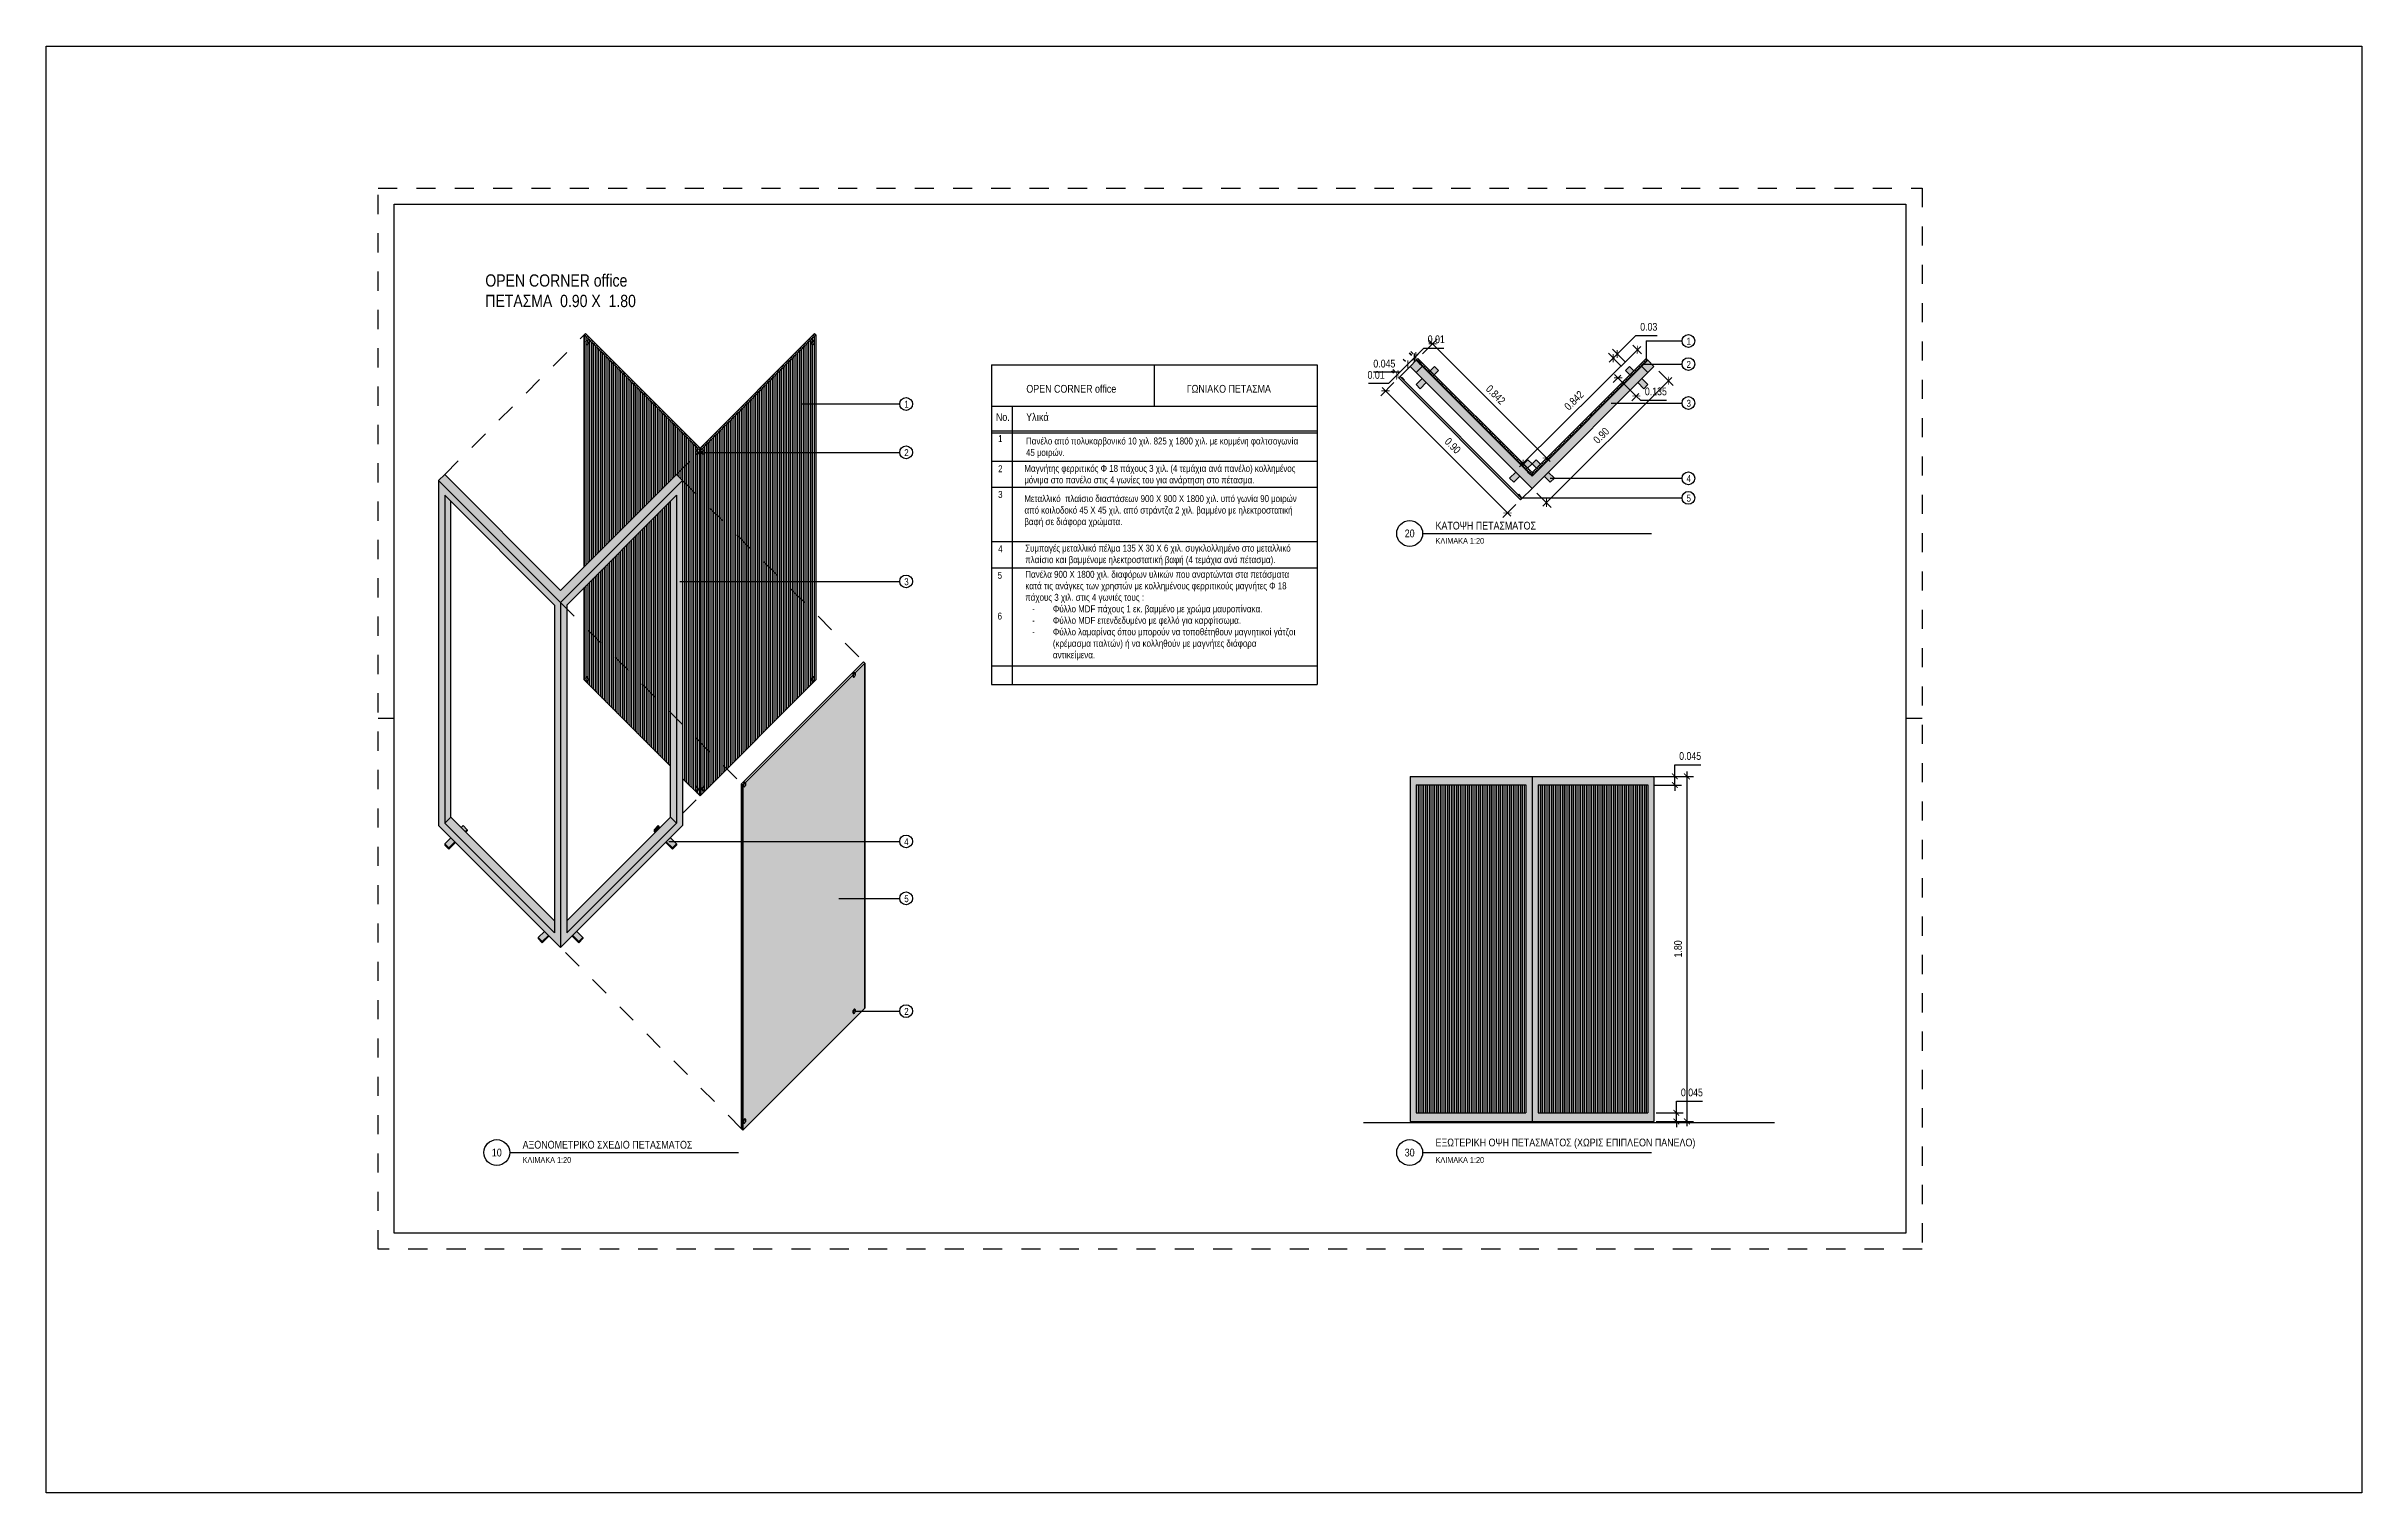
# Model space of a CAD drawing. Header units: millimetres. Extents: x -1.7 to 10.4, y -8.8 to -1.2.
import ezdxf

# ---------------------------------------------------------------- set-up
doc = ezdxf.new("R2010")
doc.units = ezdxf.units.MM
doc.linetypes.add('DASHEDX2', pattern=[38.1, 25.4, -12.7])
doc.linetypes.add('DOT', pattern=[0.25, 0, -0.25])
for name, color, linetype in [('1-notation', 5, 'Continuous'), ('dims', 5, 'Continuous'), ('floor', 1, 'Continuous'), ('GONIES', 5, 'Continuous'), ('hatch', 8, 'Continuous'), ('layout', 5, 'Continuous'), ('steel', 1, 'Continuous'), ('text', 5, 'Continuous')]:
    doc.layers.add(name, color=color, linetype=linetype)
doc.styles.add('deca_H', font='HATTEN.TTF')
doc.styles.get("Standard").update_dxf_attribs({"font": 'Arial Narrow.ttf'})
doc.dimstyles.new('PERIPTERO_20', dxfattribs={"dimtxt": 0.04, "dimasz": 0.03, "dimexe": 0.035, "dimexo": 0.035, "dimgap": 0.025, "dimtad": 1, "dimtoh": 1, "dimrnd": 0.01, "dimzin": 1, "dimdsep": 46, "dimtxsty": 'Standard', "dimblk": 'ARCHTICK', "dimcen": 0.1, "dimdle": 0.025, "dimclrd": 256, "dimclre": 256, "dimclrt": 256, "dimadec": 3, "dimazin": 0, "dimtfac": 1, "dimtmove": 0, "dimatfit": 3, "dimldrblk": 'ARCHTICK', "dimfxl": 1, "dimlwe": -1, "dimarcsym": 0})

msp = doc.modelspace()

# ---------------------------------------------------------------- texts
at = {"layer": 'text', "insert": (0.5592, -2.4958), "char_height": 0.064, "width": 1.1517, "attachment_point": 4, "style": 'deca_H'}
msp.add_mtext('{\\fArial Narrow|b0|i0|c0|p34;OPEN CORNER office\\PΠΕΤΑΣΜΑ  0.90 Χ  1.80}', dxfattribs=at)
at = {"layer": 'text'}
for s, insert, char_height, width, attachment_point in [('1', (6.8282, -2.741), 0.036, 0.0251, 1), ('2', (6.8282, -2.8618), 0.036, 0.0251, 1), ('OPEN CORNER office', (3.3828, -2.9869), 0.0405, 1.5907, 1), ('ΓΩΝΙΑΚΟ ΠΕΤΑΣΜΑ', (4.2206, -2.9869), 0.0405, 1.5907, 1), ('1', (2.7457, -3.0697), 0.036, 0.0251, 1), ('No.', (3.2239, -3.1343), 0.0405, 0.783, 1), ('Υλικά', (3.3817, -3.1343), 0.0405, 0.783, 1), ('3', (6.8282, -3.0647), 0.036, 0.0251, 1), ('1', (3.2356, -3.2487), 0.036, 0.783, 1), ('Πανέλο από πολυκαρβονικό 10 χιλ. 825 χ 1800 χιλ. με κομμένη φαλτσογωνία \\P45 μοιρών.', (3.3811, -3.2615), 0.036, 1.5239, 1), ('2', (2.7457, -3.3221), 0.036, 0.0251, 1), ('2', (3.2356, -3.4063), 0.036, 0.783, 1), ('Μαγνήτης φερριτικός Φ 18 πάχους 3 χιλ. (4 τεμάχια ανά πανέλο) κολλημένος μόνιμα στο πανέλο στις 4 γωνίες του για ανάρτηση στο πέτασμα.', (3.3726, -3.4044), 0.036, 1.4194, 1), ('4', (6.8282, -3.4576), 0.036, 0.0251, 1), ('3', (3.2356, -3.54), 0.036, 0.783, 1), ('Μεταλλικό  πλαίσιο διαστάσεων 900 Χ 900 Χ 1800 χιλ. υπό γωνία 90 μοιρών από κοιλοδοκό 45 Χ 45 χιλ. από στράντζα 2 χιλ. βαμμένο με ηλεκτροστατική βαφή σε διάφορα χρώματα.    ', (3.3727, -3.562), 0.036, 1.4194, 1), ('5', (6.8282, -3.5597), 0.036, 0.0251, 1), ('20', (5.3832, -3.7619), 0.0405, 0.9917, 5), ('ΚΑΤΟΨΗ ΠΕΤΑΣΜΑΤΟΣ', (5.5182, -3.7417), 0.0405, 1.7178, 7), ('4', (3.2356, -3.8244), 0.036, 0.783, 1), ('Συμπαγές μεταλλικό πέλμα 135 Χ 30 Χ 6 χιλ. συγκλολλημένο στο μεταλλικό πλαίσιο και βαμμένομε ηλεκτροστατική βαφή (4 τεμάχια ανά πέτασμα).', (3.3774, -3.8204), 0.036, 1.4194, 1), ('ΚΛΙΜΑΚΑ 1:20', (5.5182, -3.8159), 0.030375, 0.7438, 7), ('5', (3.2327, -3.962), 0.036, 0.783, 1), ('Πανέλα 900 Χ 1800 χιλ. διαφόρων υλικών που αναρτώνται στα πετάσματα κατά τις ανάγκες των χρηστών με κολλημένους φερριτικούς μαγνήτες Φ 18 πάχους 3 χιλ. στις 4 γωνιές τους :\\P\\pi-0.108,l0.144,t0.144;-^IΦύλλο MDF πάχους 1 εκ. βαμμένο με χρώμα μαυροπίνακα.\\P-^IΦύλλο MDF επενδεδυμένο με φελλό για καρφίτσωμα.\\P-^IΦύλλο λαμαρίνας όπου μπορούν να τοποθέτηθουν μαγνητικοί γάτζοι (κρέμασμα παλτών) ή να κολληθούν με μαγνήτες διάφορα αντικείμενα.', (3.3774, -3.957), 0.036, 1.4194, 1), ('3', (2.7457, -3.9955), 0.036, 0.0251, 1), ('6', (3.2327, -4.1747), 0.036, 0.783, 1), ('4', (2.7457, -5.3517), 0.036, 0.0251, 1), ('5', (2.7457, -5.6489), 0.036, 0.0251, 1), ('2', (2.7457, -6.2371), 0.036, 0.0251, 1), ('10', (0.619, -6.9916), 0.0405, 0.9917, 5), ('ΑΞΟΝΟΜΕΤΡΙΚΟ ΣΧΕΔΙΟ ΠΕΤΑΣΜΑΤΟΣ', (0.754, -6.9714), 0.0405, 1.7178, 7), ('30', (5.3832, -6.9916), 0.0405, 0.9917, 5), ('ΕΞΩΤΕΡΙΚΗ ΟΨΗ ΠΕΤΑΣΜΑΤΟΣ (ΧΩΡΙΣ ΕΠΙΠΛΕΟΝ ΠΑΝΕΛΟ)', (5.5182, -6.9714), 0.0405, 1.7178, 7), ('ΚΛΙΜΑΚΑ 1:20', (0.754, -7.0456), 0.030375, 0.7438, 7), ('ΚΛΙΜΑΚΑ 1:20', (5.5182, -7.0456), 0.030375, 0.7438, 7)]:
    msp.add_mtext(s, dxfattribs=dict(at, insert=insert, char_height=char_height, width=width, attachment_point=attachment_point))

# ---------------------------------------------------------------- blocks, each defined once
blk = doc.blocks.new('_ArchTick')
at = {"layer": 'dims', "color": 0, "const_width": 0.15}
blk.add_lwpolyline([(-0.5, -0.5), (0.5, 0.5)], dxfattribs=at)
blk = doc.blocks.new('*D52')
at = {"layer": 'Defpoints', "color": 0, "transparency": 16777216}
for p in [(5.408, -2.844), (5.419, -2.856), (5.426, -2.849)]:
    blk.add_point(p, dxfattribs=at)
at = {"layer": 'dims', "transparency": 16777216}
for p, q in [((5.394, -2.831), (5.383, -2.82)), ((5.402, -2.824), (5.39, -2.813))]:
    blk.add_line(p, q, dxfattribs=at)
at = {"layer": 'dims', "lineweight": -2, "transparency": 16777216}
for p, q in [((5.408, -2.844), (5.386, -2.866)), ((5.408, -2.844), (5.415, -2.837)), ((5.415, -2.837), (5.457, -2.795)), ((5.457, -2.795), (5.561, -2.795))]:
    blk.add_line(p, q, dxfattribs=at)
at = {"layer": 'dims', "lineweight": -2, "transparency": 16777216, "xscale": 0.03, "yscale": 0.03, "zscale": 0.03}
for p, rotation in [((5.408, -2.844), 44.99999999999639), ((5.415, -2.837), 224.9999999999964)]:
    blk.add_blockref('_ArchTick', p, dxfattribs=dict(at, rotation=rotation))
at = {"layer": 'dims', "transparency": 16777216, "insert": (5.522, -2.749), "char_height": 0.04, "attachment_point": 5}
blk.add_mtext('0.01', dxfattribs=at)
blk = doc.blocks.new('*D53')
at = {"layer": 'Defpoints', "color": 0, "transparency": 16777216}
for p in [(5.374, -2.879), (5.385, -2.89), (5.417, -2.858)]:
    blk.add_point(p, dxfattribs=at)
at = {"layer": 'dims', "lineweight": -2, "transparency": 16777216}
for p, q in [((5.374, -2.879), (5.332, -2.921)), ((5.406, -2.847), (5.374, -2.879)), ((5.406, -2.847), (5.427, -2.826)), ((5.332, -2.921), (5.195, -2.921))]:
    blk.add_line(p, q, dxfattribs=at)
at = {"layer": 'dims', "transparency": 16777216}
for p, q in [((5.361, -2.865), (5.349, -2.854)), ((5.392, -2.834), (5.381, -2.822))]:
    blk.add_line(p, q, dxfattribs=at)
at = {"layer": 'dims', "lineweight": -2, "transparency": 16777216, "xscale": 0.03, "yscale": 0.03, "zscale": 0.03}
for p, rotation in [((5.374, -2.879), 44.99999999999799), ((5.406, -2.847), 224.999999999998)]:
    blk.add_blockref('_ArchTick', p, dxfattribs=dict(at, rotation=rotation))
at = {"layer": 'dims', "transparency": 16777216, "insert": (5.251, -2.876), "char_height": 0.04, "attachment_point": 5}
blk.add_mtext('0.045', dxfattribs=at)
blk = doc.blocks.new('*D54')
at = {"layer": 'Defpoints', "color": 0, "transparency": 16777216}
for p in [(5.315, -2.938), (5.326, -2.949), (5.333, -2.942)]:
    blk.add_point(p, dxfattribs=at)
at = {"layer": 'dims', "lineweight": -2, "transparency": 16777216}
for p, q in [((5.272, -2.98), (5.168, -2.98)), ((5.315, -2.938), (5.272, -2.98)), ((5.322, -2.931), (5.315, -2.938)), ((5.322, -2.931), (5.343, -2.91))]:
    blk.add_line(p, q, dxfattribs=at)
at = {"layer": 'dims', "transparency": 16777216}
for p, q in [((5.301, -2.925), (5.29, -2.913)), ((5.308, -2.918), (5.297, -2.906))]:
    blk.add_line(p, q, dxfattribs=at)
at = {"layer": 'dims', "lineweight": -2, "transparency": 16777216, "xscale": 0.03, "yscale": 0.03, "zscale": 0.03}
for p, rotation in [((5.315, -2.938), 44.99999999999639), ((5.322, -2.931), 224.9999999999964)]:
    blk.add_blockref('_ArchTick', p, dxfattribs=dict(at, rotation=rotation))
at = {"layer": 'dims', "transparency": 16777216, "insert": (5.208, -2.935), "char_height": 0.04, "attachment_point": 5}
blk.add_mtext('0.01', dxfattribs=at)
blk = doc.blocks.new('*D56')
at = {"layer": 'Defpoints', "color": 0, "transparency": 16777216}
for p in [(5.426, -2.849), (6.098, -3.368), (6.022, -3.444)]:
    blk.add_point(p, dxfattribs=at)
at = {"layer": 'dims', "transparency": 16777216}
for p, q in [((5.451, -2.824), (5.527, -2.748)), ((6.046, -3.42), (6.123, -3.343))]:
    blk.add_line(p, q, dxfattribs=at)
at = {"layer": 'dims', "lineweight": -2, "transparency": 16777216}
blk.add_line((5.485, -2.755), (6.116, -3.386), dxfattribs=at)
at = {"layer": 'dims', "lineweight": -2, "transparency": 16777216, "xscale": 0.03, "yscale": 0.03, "zscale": 0.03}
for p, rotation in [((5.503, -2.773), 134.9999999999976), ((6.098, -3.368), 314.9999999999976)]:
    blk.add_blockref('_ArchTick', p, dxfattribs=dict(at, rotation=rotation))
at = {"layer": 'dims', "transparency": 16777216, "insert": (5.832, -3.038), "char_height": 0.04, "attachment_point": 5, "rotation": 315}
blk.add_mtext('0.842', dxfattribs=at)
blk = doc.blocks.new('*D57')
at = {"layer": 'Defpoints', "color": 0, "transparency": 16777216}
for p in [(6.571, -2.803), (6.618, -2.85), (6.022, -3.444)]:
    blk.add_point(p, dxfattribs=at)
at = {"layer": 'dims', "transparency": 16777216}
for p, q in [((6.593, -2.825), (6.547, -2.779)), ((5.997, -3.42), (5.95, -3.373))]:
    blk.add_line(p, q, dxfattribs=at)
at = {"layer": 'dims', "lineweight": -2, "transparency": 16777216}
blk.add_line((5.957, -3.415), (6.589, -2.786), dxfattribs=at)
at = {"layer": 'dims', "lineweight": -2, "transparency": 16777216, "xscale": 0.03, "yscale": 0.03, "zscale": 0.03}
for p, rotation in [((6.571, -2.803), 44.90815559364255), ((5.975, -3.398), 224.9081555936426)]:
    blk.add_blockref('_ArchTick', p, dxfattribs=dict(at, rotation=rotation))
at = {"layer": 'dims', "transparency": 16777216, "insert": (6.241, -3.068), "char_height": 0.04, "attachment_point": 5, "rotation": 44.9082}
blk.add_mtext('0.842', dxfattribs=at)
blk = doc.blocks.new('*D58')
at = {"layer": 'Defpoints', "color": 0, "transparency": 16777216}
for p in [(6.658, -2.89), (6.022, -3.526), (6.097, -3.602)]:
    blk.add_point(p, dxfattribs=at)
at = {"layer": 'dims', "lineweight": -2, "transparency": 16777216}
blk.add_line((6.751, -2.948), (6.079, -3.619), dxfattribs=at)
at = {"layer": 'dims', "transparency": 16777216}
for p, q in [((6.683, -2.915), (6.758, -2.99)), ((6.046, -3.551), (6.122, -3.626))]:
    blk.add_line(p, q, dxfattribs=at)
at = {"layer": 'dims', "lineweight": -2, "transparency": 16777216, "xscale": 0.03, "yscale": 0.03, "zscale": 0.03}
for p, rotation in [((6.733, -2.965), 44.99999999999768), ((6.097, -3.602), 224.9999999999977)]:
    blk.add_blockref('_ArchTick', p, dxfattribs=dict(at, rotation=rotation))
at = {"layer": 'dims', "transparency": 16777216, "insert": (6.383, -3.251), "char_height": 0.04, "attachment_point": 5, "rotation": 45}
blk.add_mtext('0.90', dxfattribs=at)
blk = doc.blocks.new('*D59')
at = {"layer": 'Defpoints', "color": 0, "transparency": 16777216}
for p in [(5.326, -2.949), (5.962, -3.586), (5.894, -3.655)]:
    blk.add_point(p, dxfattribs=at)
at = {"layer": 'dims', "transparency": 16777216}
for p, q in [((5.301, -2.974), (5.232, -3.043)), ((5.938, -3.611), (5.869, -3.679))]:
    blk.add_line(p, q, dxfattribs=at)
at = {"layer": 'dims', "lineweight": -2, "transparency": 16777216}
blk.add_line((5.24, -3), (5.911, -3.672), dxfattribs=at)
at = {"layer": 'dims', "lineweight": -2, "transparency": 16777216, "xscale": 0.03, "yscale": 0.03, "zscale": 0.03}
for p, rotation in [((5.257, -3.018), 134.9999999999964), ((5.894, -3.655), 314.9999999999964)]:
    blk.add_blockref('_ArchTick', p, dxfattribs=dict(at, rotation=rotation))
at = {"layer": 'dims', "transparency": 16777216, "insert": (5.608, -3.304), "char_height": 0.04, "attachment_point": 5, "rotation": 315}
blk.add_mtext('0.90', dxfattribs=at)
blk = doc.blocks.new('*D60')
at = {"layer": 'Defpoints', "color": 0, "transparency": 16777216}
for p in [(6.466, -2.826), (6.531, -2.89), (6.51, -2.911)]:
    blk.add_point(p, dxfattribs=at)
at = {"layer": 'dims', "lineweight": -2, "transparency": 16777216}
for p, q in [((6.466, -2.826), (6.563, -2.729)), ((6.563, -2.729), (6.674, -2.729)), ((6.445, -2.847), (6.424, -2.868)), ((6.445, -2.847), (6.466, -2.826))]:
    blk.add_line(p, q, dxfattribs=at)
at = {"layer": 'dims', "transparency": 16777216}
for p, q in [((6.485, -2.887), (6.421, -2.822)), ((6.506, -2.865), (6.442, -2.801))]:
    blk.add_line(p, q, dxfattribs=at)
at = {"layer": 'dims', "lineweight": -2, "transparency": 16777216, "xscale": 0.03, "yscale": 0.03, "zscale": 0.03}
for p, rotation in [((6.445, -2.847), 44.99999999999696), ((6.466, -2.826), 224.999999999997)]:
    blk.add_blockref('_ArchTick', p, dxfattribs=dict(at, rotation=rotation))
at = {"layer": 'dims', "transparency": 16777216, "insert": (6.631, -2.684), "char_height": 0.04, "attachment_point": 5}
blk.add_mtext('0.03', dxfattribs=at)
blk = doc.blocks.new('*D61')
at = {"layer": 'Defpoints', "color": 0, "transparency": 16777216}
for p in [(6.51, -2.911), (6.605, -3.007), (6.566, -3.045)]:
    blk.add_point(p, dxfattribs=at)
at = {"layer": 'dims', "transparency": 16777216}
for p, q in [((6.485, -2.936), (6.446, -2.975)), ((6.58, -3.031), (6.542, -3.07))]:
    blk.add_line(p, q, dxfattribs=at)
at = {"layer": 'dims', "lineweight": -2, "transparency": 16777216}
for p, q in [((6.453, -2.932), (6.566, -3.045)), ((6.566, -3.045), (6.588, -3.067)), ((6.588, -3.067), (6.724, -3.067))]:
    blk.add_line(p, q, dxfattribs=at)
at = {"layer": 'dims', "lineweight": -2, "transparency": 16777216, "xscale": 0.03, "yscale": 0.03, "zscale": 0.03}
for p, rotation in [((6.471, -2.95), 134.9999999999971), ((6.566, -3.045), 314.9999999999971)]:
    blk.add_blockref('_ArchTick', p, dxfattribs=dict(at, rotation=rotation))
at = {"layer": 'dims', "transparency": 16777216, "insert": (6.668, -3.021), "char_height": 0.04, "attachment_point": 5}
blk.add_mtext('0.135', dxfattribs=at)
blk = doc.blocks.new('*D62')
at = {"layer": 'Defpoints', "color": 0, "transparency": 16777216}
for p in [(6.658, -5.029), (6.658, -6.829), (6.83, -6.829)]:
    blk.add_point(p, dxfattribs=at)
at = {"layer": 'dims', "transparency": 16777216}
for p, q in [((6.693, -5.029), (6.865, -5.029)), ((6.693, -6.829), (6.865, -6.829))]:
    blk.add_line(p, q, dxfattribs=at)
at = {"layer": 'dims', "lineweight": -2, "transparency": 16777216}
blk.add_line((6.83, -5.004), (6.83, -6.854), dxfattribs=at)
at = {"layer": 'dims', "lineweight": -2, "transparency": 16777216, "xscale": 0.03, "yscale": 0.03, "zscale": 0.03}
for p, rotation in [((6.83, -5.029), 90), ((6.83, -6.829), 270)]:
    blk.add_blockref('_ArchTick', p, dxfattribs=dict(at, rotation=rotation))
at = {"layer": 'dims', "transparency": 16777216, "insert": (6.784, -5.929), "char_height": 0.04, "attachment_point": 5, "rotation": 90}
blk.add_mtext('1.80', dxfattribs=at)
blk = doc.blocks.new('*D63')
at = {"layer": 'Defpoints', "color": 0, "transparency": 16777216}
for p in [(6.626, -5.029), (6.626, -5.074), (6.767, -5.029)]:
    blk.add_point(p, dxfattribs=at)
at = {"layer": 'dims', "transparency": 16777216}
for p, q in [((6.661, -5.029), (6.802, -5.029)), ((6.661, -5.074), (6.802, -5.074))]:
    blk.add_line(p, q, dxfattribs=at)
at = {"layer": 'dims', "lineweight": -2, "transparency": 16777216}
for p, q in [((6.767, -5.029), (6.767, -4.969)), ((6.767, -4.969), (6.903, -4.969)), ((6.767, -5.074), (6.767, -5.029)), ((6.767, -5.074), (6.767, -5.104))]:
    blk.add_line(p, q, dxfattribs=at)
at = {"layer": 'dims', "lineweight": -2, "transparency": 16777216, "xscale": 0.03, "yscale": 0.03, "zscale": 0.03}
for p, rotation in [((6.767, -5.029), 270), ((6.767, -5.074), 90)]:
    blk.add_blockref('_ArchTick', p, dxfattribs=dict(at, rotation=rotation))
at = {"layer": 'dims', "transparency": 16777216, "insert": (6.847, -4.923), "char_height": 0.04, "attachment_point": 5}
blk.add_mtext('0.045', dxfattribs=at)
blk = doc.blocks.new('*D64')
at = {"layer": 'Defpoints', "color": 0, "transparency": 16777216}
for p in [(6.635, -6.784), (6.635, -6.829), (6.775, -6.784)]:
    blk.add_point(p, dxfattribs=at)
at = {"layer": 'dims', "lineweight": -2, "transparency": 16777216}
for p, q in [((6.775, -6.784), (6.775, -6.724)), ((6.775, -6.724), (6.912, -6.724)), ((6.775, -6.829), (6.775, -6.784)), ((6.775, -6.829), (6.775, -6.859))]:
    blk.add_line(p, q, dxfattribs=at)
at = {"layer": 'dims', "transparency": 16777216}
for p, q in [((6.67, -6.784), (6.81, -6.784)), ((6.67, -6.829), (6.81, -6.829))]:
    blk.add_line(p, q, dxfattribs=at)
at = {"layer": 'dims', "lineweight": -2, "transparency": 16777216, "xscale": 0.03, "yscale": 0.03, "zscale": 0.03}
for p, rotation in [((6.775, -6.784), 270), ((6.775, -6.829), 90)]:
    blk.add_blockref('_ArchTick', p, dxfattribs=dict(at, rotation=rotation))
at = {"layer": 'dims', "transparency": 16777216, "insert": (6.856, -6.678), "char_height": 0.04, "attachment_point": 5}
blk.add_mtext('0.045', dxfattribs=at)

# ---------------------------------------------------------------- dimensions: what is measured, and where the dimension line sits
at = {"layer": 'dims'}
dim = msp.add_linear_dim(base=(6.4665, -2.8258), p1=(6.5096, -2.9113), p2=(6.5308, -2.8901), angle=45, dimstyle='PERIPTERO_20', override={"dimrnd": 0.001}, dxfattribs=at)
dim.commit()
dim.dimension.update_dxf_attribs({"geometry": '*D60', "text_midpoint": (6.6307, -2.7294), "dimtype": 161})
for base, p1, p2, picture, middle in [((5.4075, -2.8444), (5.4263, -2.8491), (5.4192, -2.8561), '*D52', (5.5216, -2.7949)), ((5.3146, -2.938), (5.333, -2.9423), (5.326, -2.9494), '*D54', (5.2077, -2.9805))]:
    dim = msp.add_linear_dim(base=base, p1=p1, p2=p2, angle=225, dimstyle='PERIPTERO_20', dxfattribs=at)
    dim.commit()
    dim.dimension.update_dxf_attribs({"geometry": picture, "text_midpoint": middle, "dimtype": 161})
for p1, p2, distance, override, picture, middle in [((5.4263, -2.8491), (6.0217, -3.4444), 0.1078, {"dimdec": 3, "dimrnd": 0.001}, '*D56', (5.8323, -3.0384)), ((6.0217, -3.4444), (6.618, -2.85), 0.066, {"dimdec": 3, "dimrnd": 0.001}, '*D57', (6.2412, -3.0683)), ((5.4171, -2.8583), (5.3853, -2.8901), -0.016, {"dimdec": 3, "dimrnd": 0.001}, '*D53', (5.2508, -2.8757)), ((6.6581, -2.8901), (6.0217, -3.5265), 0.1064, {"dimdec": 2, "dimrnd": 0.001}, '*D58', (6.383, -3.2514)), ((5.326, -2.9494), (5.9624, -3.5858), -0.0972, {"dimdec": 2, "dimrnd": 0.001}, '*D59', (5.6076, -3.3042)), ((6.5096, -2.9113), (6.605, -3.0067), -0.0547, {"dimdec": 3, "dimrnd": 0.001}, '*D61', (6.6682, -3.0212)), ((6.6262, -5.0739), (6.6262, -5.0289), -0.1403, {"dimdec": 3, "dimrnd": 0.001}, '*D63', (6.8472, -4.9234)), ((6.6581, -5.0289), (6.6581, -6.8289), 0.1719, {"dimrnd": 0.001}, '*D62', (6.7844, -5.9289)), ((6.6351, -6.8289), (6.6351, -6.7839), -0.1403, {"dimdec": 3, "dimrnd": 0.001}, '*D64', (6.8561, -6.6784))]:
    dim = msp.add_aligned_dim(p1=p1, p2=p2, distance=distance, dimstyle='PERIPTERO_20', override=override, dxfattribs=at)
    dim.commit()
    dim.dimension.update_dxf_attribs({"geometry": picture, "text_midpoint": middle})

# ---------------------------------------------------------------- hatches: boundary and pattern name
at = {"layer": 'hatch'}
h = msp.add_hatch(dxfattribs=at)
h.set_pattern_fill('LINE', color=253, scale=0.003, angle=45, style=0)
h.paths.add_polyline_path([(1.0826, -2.7191), (1.0756, -2.7262), (1.6801, -3.3308), (1.6801, -3.3166)])
h = msp.add_hatch(dxfattribs=at)
h.set_pattern_fill('LINE', color=253, scale=0.003, angle=90, style=0)
h.paths.add_polyline_path([(1.0756, -2.7262), (1.0756, -3.9354), (1.5568, -3.4541), (1.6623, -3.3486, -0.189804), (1.6557, -3.3331, -1.2913759), (1.6637, -3.3278, -0.1929498), (1.6704, -3.3405), (1.6801, -3.3308)])
h.paths.add_polyline_path([(1.0893, -2.7756, -0.1857099), (1.0829, -2.7603, -1.2913759), (1.0909, -2.7551, -0.2353435), (1.0977, -2.7708, -0.2085513), (1.0967, -2.7736), (1.0946, -2.7757, -0.438337)], flags=16)
h.paths.add_polyline_path([(1.6801, -3.3308), (1.6696, -3.3414, -0.395813), (1.6695, -3.3463), (1.6674, -3.3485, -0.408778), (1.6623, -3.3486), (1.5568, -3.4541), (1.5886, -3.4859), (1.6801, -3.5775)], flags=17)
h.paths.add_polyline_path([(1.6801, -3.5775), (1.5886, -3.4859), (1.5886, -4.012), (1.6801, -4.012)])
h.paths.add_polyline_path([(1.525, -3.5946), (1.0756, -4.044), (1.0756, -4.2457), (1.525, -4.6951)])
h.paths.add_polyline_path([(1.6801, -4.012), (1.5886, -4.012), (1.5886, -4.1899), (1.6801, -4.1899)])
h.paths.add_polyline_path([(1.6801, -4.1899), (1.5886, -4.1899), (1.5886, -4.7587), (1.6801, -4.8503)])
h.paths.add_polyline_path([(1.0756, -4.2457), (1.0756, -4.5042), (1.0756, -4.5262), (1.525, -4.9756), (1.525, -4.6951)])
h.paths.add_polyline_path([(1.0977, -4.5258, -0.2085513), (1.0967, -4.5286), (1.0946, -4.5307, -0.438337), (1.0893, -4.5306, -0.1857099), (1.0829, -4.5153, -0.1970985), (1.0839, -4.5127), (1.086, -4.5105, -0.4312779), (1.0914, -4.5105, -0.2265356)], flags=16)
h.paths.add_polyline_path([(1.6801, -4.8503), (1.5886, -4.7587), (1.5886, -5.0393), (1.6801, -5.1308)])
h.paths.add_polyline_path([(1.6641, -5.0832, -0.2265356), (1.6705, -5.0986, -0.2085513), (1.6695, -5.1013), (1.6674, -5.1035, -0.438337), (1.662, -5.1034, -0.1857099), (1.6557, -5.088, -0.1970985), (1.6566, -5.0854), (1.6588, -5.0833, -0.4312779)], flags=16)
h.paths.add_polyline_path([(2.2847, -2.7262), (1.6801, -3.3308), (1.6801, -3.5775), (2.1146, -4.012), (2.2847, -4.012), (2.2847, -3.3386), (1.7043, -3.3386, -0.1332467), (1.6987, -3.3476, -0.404879), (1.6936, -3.3478), (1.6904, -3.3446, -0.2487511), (1.6966, -3.3275, -0.3959566), (1.7016, -3.327), (1.7049, -3.3304, -0.1026997), (1.7043, -3.3386), (2.2847, -3.3386)])
h.paths.add_polyline_path([(2.2622, -2.7728, -0.2487511), (2.2684, -2.7557, -0.3959566), (2.2734, -2.7552), (2.2767, -2.7586, -0.23922), (2.2705, -2.7758, -0.404879), (2.2654, -2.776)], flags=16)
h.paths.add_polyline_path([(1.6801, -3.5775), (1.6801, -4.012), (2.1146, -4.012)], flags=17)
h.paths.add_polyline_path([(2.2847, -4.012), (2.1146, -4.012), (2.2847, -4.182)], flags=17)
h.paths.add_polyline_path([(2.1146, -4.012), (1.6801, -4.012), (1.6801, -4.1899), (2.2847, -4.1899), (2.2847, -4.182)])
h.paths.add_polyline_path([(2.2847, -4.1899), (1.6801, -4.1899), (1.6801, -4.8503), (1.8204, -4.9905), (2.2691, -4.5418), (2.2847, -4.5262)])
h.paths.add_polyline_path([(2.2684, -4.5107, -0.3959566), (2.2734, -4.5102), (2.2755, -4.5123, -0.245974), (2.2769, -4.5154, -0.2152967), (2.2705, -4.5308, -0.404879), (2.2654, -4.531), (2.2633, -4.5289, -0.2211113), (2.262, -4.526, -0.2243736)], flags=16)
h.paths.add_polyline_path([(1.6801, -4.8503), (1.6801, -5.1308), (1.6957, -5.1152), (1.8204, -4.9905)])
h.paths.add_polyline_path([(1.7022, -5.0826), (1.7037, -5.0841, -0.245974), (1.7051, -5.0872, -0.2152967), (1.6987, -5.1026, -0.404879), (1.6936, -5.1028), (1.6915, -5.1007, -0.2211113), (1.6902, -5.0978, -0.2243736), (1.6966, -5.0825, -0.4677732)], flags=16)
h = msp.add_hatch(color=253, dxfattribs=at)
h.paths.add_polyline_path([(1.0893, -2.7576, 0.6815531), (1.0829, -2.7602, 0.1862971), (1.0893, -2.7756, 0.7119739), (1.0956, -2.773, 0.2265356)])
h.paths.add_polyline_path([(1.662, -3.3304, 0.6815531), (1.6557, -3.333, 0.1862971), (1.662, -3.3484, 0.0250674), (1.6623, -3.3486), (1.6683, -3.3426, 0.1842904)])
h.paths.add_polyline_path([(1.6684, -3.3457, 0.0405522), (1.6683, -3.3426), (1.6623, -3.3486, 0.674862)])
h.paths.add_polyline_path([(1.7051, -3.3322, 0.182658), (1.7043, -3.3298), (1.7037, -3.3291, 0.3959566), (1.6987, -3.3296, 0.2243736), (1.6924, -3.3449, 0.1906153), (1.6933, -3.3475), (1.6936, -3.3478, 0.404879), (1.6987, -3.3476, 0.2152967)])
h.paths.add_polyline_path([(2.2769, -2.7604, 0.182658), (2.2761, -2.758), (2.2755, -2.7573, 0.3959566), (2.2705, -2.7578, 0.2243736), (2.2641, -2.7731, 0.1906153), (2.2651, -2.7757), (2.2654, -2.776, 0.404879), (2.2705, -2.7758, 0.2152967)])
h.paths.add_polyline_path([(2.2769, -4.5154, 0.182658), (2.2761, -4.513), (2.2755, -4.5123, 0.3959566), (2.2705, -4.5128, 0.2243736), (2.2641, -4.5281, 0.1906153), (2.2651, -4.5307), (2.2654, -4.531, 0.404879), (2.2705, -4.5308, 0.2152967)])
h.paths.add_polyline_path([(1.662, -5.0854, 0.6815531), (1.6557, -5.088, 0.1862971), (1.662, -5.1034, 0.7119739), (1.6684, -5.1007, 0.2265356)])
h = msp.add_hatch(color=8, dxfattribs=at)
h.paths.add_polyline_path([(1.7037, -5.0841), (1.7016, -5.082, 0.3959566), (1.6966, -5.0825, 0.2243736), (1.6902, -5.0978, 0.2211113), (1.6915, -5.1007), (1.6933, -5.1025, -0.1906153), (1.6924, -5.0999, -0.2243736), (1.6987, -5.0846, -0.3959566)])
h.paths.add_polyline_path([(1.6641, -5.0832, 0.4080322), (1.659, -5.0831), (1.6568, -5.0852, -0.4080322), (1.662, -5.0854, -0.2265356), (1.6684, -5.1007, -0.2085513), (1.6674, -5.1035), (1.6695, -5.1013, 0.2085513), (1.6705, -5.0986, 0.2265356)])
h.paths.add_polyline_path([(1.0914, -4.5105, 0.4080322), (1.0862, -4.5103), (1.0841, -4.5124, -0.4080322), (1.0893, -4.5126, -0.2265356), (1.0956, -4.528, -0.2085513), (1.0946, -4.5307), (1.0967, -4.5286, 0.2085513), (1.0977, -4.5258, 0.2265356)])
h.paths.add_polyline_path([(1.0914, -2.7555, 0.4080322), (1.0862, -2.7553), (1.0841, -2.7574, -0.4080322), (1.0893, -2.7576, -0.2265356), (1.0956, -2.773, -0.2085513), (1.0946, -2.7757), (1.0967, -2.7736, 0.2085513), (1.0977, -2.7708, 0.2265356)])
h.paths.add_polyline_path([(1.6642, -3.3282, 0.4080322), (1.659, -3.3281), (1.6569, -3.3302, -0.4080322), (1.662, -3.3304, -0.1842904), (1.6683, -3.3426), (1.6704, -3.3405, 0.1842904)])
h.paths.add_polyline_path([(1.7037, -3.3291), (1.7016, -3.327, 0.3959566), (1.6966, -3.3275, 0.2243736), (1.6902, -3.3428, 0.2211113), (1.6915, -3.3457), (1.6933, -3.3475, -0.1906153), (1.6924, -3.3449, -0.2243736), (1.6987, -3.3296, -0.3959566)])
h.paths.add_polyline_path([(1.6705, -3.3436, 0.0405522), (1.6704, -3.3405), (1.6683, -3.3426, -0.0405522), (1.6684, -3.3457, -0.2085513), (1.6674, -3.3485), (1.6695, -3.3463, 0.2085513)])
h.paths.add_polyline_path([(2.2705, -2.7578, -0.3959566), (2.2755, -2.7573), (2.2734, -2.7552, 0.3959566), (2.2684, -2.7557, 0.2243736), (2.262, -2.771, 0.2211113), (2.2633, -2.7739), (2.2651, -2.7757, -0.1906153), (2.2641, -2.7731, -0.2243736)])
h.paths.add_polyline_path([(2.2705, -4.5128, -0.3959566), (2.2755, -4.5123), (2.2734, -4.5102, 0.3959566), (2.2684, -4.5107, 0.2243736), (2.262, -4.526, 0.2211113), (2.2633, -4.5289), (2.2651, -4.5307, -0.1906153), (2.2641, -4.5281, -0.2243736)])
h = msp.add_hatch(dxfattribs=at)
h.set_pattern_fill('LINE', color=253, scale=0.003, angle=315, style=0)
h.paths.add_polyline_path([(2.2847, -2.7262), (2.2776, -2.7191), (1.6801, -3.3166), (1.6801, -3.3308)])
h = msp.add_hatch(color=253, dxfattribs=at)
h.paths.add_polyline_path([(6.6581, -2.8901), (6.6262, -2.8583), (6.5944, -2.8901), (6.6262, -2.9219)])
h.paths.add_polyline_path([(6.6262, -2.9219), (6.5944, -2.8901), (6.0217, -3.4628), (5.4489, -2.8901), (5.4171, -2.9219), (6.0217, -3.5265)])
h.paths.add_polyline_path([(5.4171, -2.8583), (5.3853, -2.8901), (5.4171, -2.9219), (5.4489, -2.8901)])
h.paths.add_polyline_path([(5.5338, -2.9113), (5.5125, -2.8901), (5.4899, -2.9127), (5.5111, -2.9339)], flags=17)
h.paths.add_polyline_path([(5.4701, -2.9749), (5.4489, -2.9537), (5.4171, -2.9855), (5.4383, -3.0067)])
h.paths.add_polyline_path([(5.4281, -2.865), (5.4259, -2.8671), (5.4387, -2.8798), (5.4408, -2.8777)], flags=17)
h.paths.add_polyline_path([(5.344, -2.949), (5.3419, -2.9511), (5.3546, -2.9639), (5.3567, -2.9618)])
h.paths.add_polyline_path([(6.0217, -3.3992), (6.0004, -3.378), (5.9778, -3.4006), (5.999, -3.4218)], flags=17)
h.paths.add_polyline_path([(5.4828, -2.9198), (5.4807, -2.9219), (5.5019, -2.9431), (5.5041, -2.941)], flags=17)
h.paths.add_polyline_path([(5.9707, -3.4077), (5.9686, -3.4098), (5.9898, -3.431), (5.992, -3.4289)], flags=17)
h.paths.add_polyline_path([(5.958, -3.4628), (5.9368, -3.4416), (5.905, -3.4734), (5.9262, -3.4947)], flags=17)
h.paths.add_polyline_path([(6.0011, -3.438), (5.999, -3.4402), (6.0117, -3.4529), (6.0138, -3.4508)], flags=17)
h.paths.add_polyline_path([(6.047, -3.4375), (6.0448, -3.4354), (6.0321, -3.4481), (6.0342, -3.4503)], flags=17)
h.paths.add_polyline_path([(6.0655, -3.4006), (6.0429, -3.378), (6.0217, -3.3992), (6.0443, -3.4218)], flags=17)
h.paths.add_polyline_path([(6.0747, -3.4098), (6.0726, -3.4077), (6.0514, -3.4289), (6.0535, -3.431)], flags=17)
h.paths.add_polyline_path([(6.1065, -3.4416), (6.0853, -3.4628), (6.1171, -3.4947), (6.1383, -3.4734)], flags=17)
h.paths.add_polyline_path([(6.5308, -2.8901), (6.5096, -2.9113), (6.5322, -2.9339), (6.5534, -2.9127)], flags=17)
h.paths.add_polyline_path([(6.5626, -2.9219), (6.5605, -2.9198), (6.5393, -2.941), (6.5414, -2.9431)], flags=17)
h.paths.add_polyline_path([(6.5944, -2.9537), (6.5732, -2.9749), (6.605, -3.0067), (6.6262, -2.9855)], flags=17)
h.paths.add_polyline_path([(6.6165, -2.8679), (6.6144, -2.8658), (6.6017, -2.8786), (6.6038, -2.8807)], flags=17)
h = msp.add_hatch(dxfattribs=at)
h.set_pattern_fill('LINE', color=253, scale=0.003, angle=45, style=0)
h.paths.add_polyline_path([(5.4263, -2.8491), (5.4192, -2.8561), (6.0217, -3.4586), (6.0217, -3.4444)])
h = msp.add_hatch(dxfattribs=at)
h.set_pattern_fill('LINE', color=253, scale=0.003, angle=315, style=0)
h.paths.add_polyline_path([(6.6241, -2.8561), (6.617, -2.8491), (6.0217, -3.4444), (6.0217, -3.4586)])
h = msp.add_hatch(dxfattribs=at)
h.set_pattern_fill('DOTS', color=251, scale=0.0008, angle=90, style=0)
h.paths.add_polyline_path([(5.333, -2.9423), (5.326, -2.9494), (5.9624, -3.5858), (5.9694, -3.5787)])
h = msp.add_hatch(dxfattribs=at)
h.set_pattern_fill('DOTS', color=251, scale=0.004, angle=90, style=0)
h.paths.add_polyline_path([(5.333, -2.9423), (5.326, -2.9494), (5.9624, -3.5858), (5.9694, -3.5787)])
h = msp.add_hatch(color=253, dxfattribs=at)
h.paths.add_polyline_path([(0.9522, -4.1223), (0.3158, -3.4859), (0.3158, -5.2859), (0.9522, -5.9223)])
h.paths.add_polyline_path([(0.3476, -3.5628), (0.9204, -4.1355), (0.9204, -5.8455), (0.3476, -5.2728)], flags=16)
h.paths.add_polyline_path([(0.4338, -5.2953), (0.443, -5.286), (0.4642, -5.3072), (0.4642, -5.3132), (0.458, -5.3195)], flags=0)
h.paths.add_polyline_path([(0.984, -4.1542), (0.9522, -4.1223), (0.9522, -5.9223), (1.5886, -5.2859), (1.5886, -4.7587), (1.5568, -4.7269), (1.5568, -5.2728), (0.984, -5.8455)])
h.paths.add_polyline_path([(1.5568, -3.5628), (1.5568, -4.1899), (1.5886, -4.1899), (1.5886, -3.4859), (0.9522, -4.1223), (0.984, -4.1542), (0.984, -4.1355)])
h.paths.add_polyline_path([(1.5886, -4.1899), (1.5568, -4.1899), (1.5568, -4.7269), (1.5886, -4.7587)], flags=17)
h.paths.add_polyline_path([(1.5886, -3.4859), (1.5568, -3.4541), (0.9522, -4.0587), (0.3476, -3.4541), (0.3158, -3.4859), (0.9522, -4.1223)])
h.paths.add_polyline_path([(1.525, -5.3496), (1.5038, -5.3708), (1.5356, -5.4026), (1.5568, -5.3814)], flags=17)
h.paths.add_polyline_path([(1.0689, -5.8693), (1.0371, -5.8375), (1.0159, -5.8587), (1.0477, -5.8905)], flags=17)
h.paths.add_polyline_path([(0.8886, -5.8587), (0.8674, -5.8375), (0.8355, -5.8693), (0.8568, -5.8905)], flags=17)
h.paths.add_polyline_path([(0.4007, -5.3708), (0.3795, -5.3496), (0.3476, -5.3814), (0.3689, -5.4026)], flags=16)
h = msp.add_hatch(color=8, dxfattribs=at)
h.paths.add_polyline_path([(0.3795, -3.5946), (0.3476, -3.5628), (0.3476, -5.2728), (0.3795, -5.2409)])
h.paths.add_polyline_path([(0.3795, -5.2409), (0.3476, -5.2728), (0.9204, -5.8455), (0.9204, -5.7819)])
h.paths.add_polyline_path([(1.5568, -5.2728), (1.525, -5.2409), (0.984, -5.7819), (0.984, -5.8455)])
h.paths.add_polyline_path([(1.5568, -4.7269), (1.525, -4.6951), (1.525, -5.2409), (1.5568, -5.2728)])
h.paths.add_polyline_path([(1.5568, -4.1899), (1.525, -4.1899), (1.525, -4.6951), (1.5568, -4.7269)])
h.paths.add_polyline_path([(1.5568, -3.5628), (1.525, -3.5946), (1.525, -4.1899), (1.5568, -4.1899)])
h.paths.add_polyline_path([(1.5568, -5.3874), (1.5568, -5.3814), (1.5356, -5.4026), (1.5356, -5.4086)], flags=17)
h.paths.add_polyline_path([(1.5038, -5.3708), (1.5008, -5.3738), (1.5356, -5.4086), (1.5356, -5.4026)], flags=17)
h.paths.add_polyline_path([(1.4401, -5.3072), (1.4401, -5.3132), (1.4464, -5.3195), (1.4494, -5.3165)], flags=17)
h.paths.add_polyline_path([(1.0159, -5.8587), (1.0129, -5.8617), (1.0477, -5.8965), (1.0689, -5.8753), (1.0689, -5.8693), (1.0477, -5.8905)])
h.paths.add_polyline_path([(0.8916, -5.8617), (0.8886, -5.8587), (0.8568, -5.8905), (0.8355, -5.8693), (0.8355, -5.8753), (0.8568, -5.8965)])
h.paths.add_polyline_path([(0.4037, -5.3738), (0.4007, -5.3708), (0.3689, -5.4026), (0.3689, -5.4086)], flags=17)
h.paths.add_polyline_path([(0.3689, -5.4026), (0.3476, -5.3814), (0.3476, -5.3874), (0.3689, -5.4086)], flags=17)
for points in [[(5.9524, -3.5575), (5.9503, -3.5596), (5.9631, -3.5723), (5.9652, -3.5702)], [(1.4613, -5.2859), (1.4401, -5.3072), (1.4494, -5.3165), (1.4707, -5.2953)]]:
    msp.add_hatch(color=253, dxfattribs=at).paths.add_polyline_path(points)
h = msp.add_hatch(dxfattribs=at)
h.set_pattern_fill('DOTS', color=251, scale=0.004, angle=90, style=0)
h.paths.add_polyline_path([(1.9039, -5.074), (2.5403, -4.4376), (2.5403, -6.2376), (1.9039, -6.874)])
h = msp.add_hatch(color=253, dxfattribs=at)
h.paths.add_polyline_path([(1.0893, -4.5126, 0.6815531), (1.0829, -4.5152, 0.1862971), (1.0893, -4.5306, 0.7119739), (1.0956, -4.528, 0.2265356)])
h.paths.add_polyline_path([(1.7051, -5.0872, 0.182658), (1.7043, -5.0848), (1.7037, -5.0841, 0.3959566), (1.6987, -5.0846, 0.2243736), (1.6924, -5.0999, 0.1906153), (1.6933, -5.1025), (1.6936, -5.1028, 0.404879), (1.6987, -5.1026, 0.2152967)])
h = msp.add_hatch(color=253, dxfattribs=at)
h.paths.add_polyline_path([(6.6581, -5.0289), (6.0217, -5.0289), (6.0217, -6.8289), (6.6581, -6.8289)])
h.paths.add_polyline_path([(6.6262, -5.0739), (6.6262, -6.7839), (6.0535, -6.7839), (6.0535, -5.0739)], flags=16)
h.paths.add_polyline_path([(6.0217, -5.0289), (5.3853, -5.0289), (5.3853, -6.8289), (6.0217, -6.8289)])
h.paths.add_polyline_path([(5.9898, -5.0739), (5.9898, -6.7839), (5.4171, -6.7839), (5.4171, -5.0739)], flags=16)
h.paths.add_polyline_path([(5.4701, -6.8289), (5.4383, -6.8289), (5.4383, -6.8349), (5.4701, -6.8349)])
h.paths.add_polyline_path([(5.4383, -6.8289), (5.4171, -6.8289), (5.4171, -6.8349), (5.4383, -6.8349)])
h.paths.add_polyline_path([(5.958, -6.8289), (5.9262, -6.8289), (5.9262, -6.8349), (5.958, -6.8349)])
h.paths.add_polyline_path([(5.9262, -6.8289), (5.905, -6.8289), (5.905, -6.8349), (5.9262, -6.8349)])
h.paths.add_polyline_path([(6.1171, -6.8289), (6.0853, -6.8289), (6.0853, -6.8349), (6.1171, -6.8349)])
h.paths.add_polyline_path([(6.1383, -6.8289), (6.1171, -6.8289), (6.1171, -6.8349), (6.1383, -6.8349)])
h.paths.add_polyline_path([(6.605, -6.8289), (6.5732, -6.8289), (6.5732, -6.8349), (6.605, -6.8349)])
h.paths.add_polyline_path([(6.6262, -6.8289), (6.605, -6.8289), (6.605, -6.8349), (6.6262, -6.8349)])
h = msp.add_hatch(dxfattribs=at)
h.set_pattern_fill('LINE', color=253, scale=0.003, angle=90, style=0)
h.paths.add_polyline_path([(5.9898, -5.0739), (5.4171, -5.0739), (5.4171, -6.7839), (5.9898, -6.7839)])
h.paths.add_polyline_path([(6.6262, -5.0739), (6.0535, -5.0739), (6.0535, -6.7839), (6.6262, -6.7839)])

# ---------------------------------------------------------------- linework, layer by layer
at = {"layer": '1-notation'}
for p, q in [((6.618, -2.7575), (6.8046, -2.7575)), ((6.6042, -2.8783), (6.8046, -2.8783)), ((2.2108, -3.0862), (2.7221, -3.0862)), ((6.434, -3.0812), (6.8046, -3.0812)), ((1.6999, -3.3386), (2.7221, -3.3386)), ((6.117, -3.4741), (6.8046, -3.4741)), ((5.9615, -3.5761), (6.8046, -3.5761)), ((1.5742, -4.012), (2.7221, -4.012)), ((1.5167, -5.3682), (2.7221, -5.3682)), ((2.4041, -5.6654), (2.7221, -5.6654)), ((2.486, -6.2536), (2.7221, -6.2536))]:
    msp.add_line(p, q, dxfattribs=at)
msp.add_lwpolyline([(6.618, -2.7575), (6.618, -2.856)], dxfattribs=at)
for centre in [(6.8379, -2.7575), (6.8379, -2.8783), (2.7554, -3.0862), (6.8379, -3.0812), (2.7554, -3.3386), (6.8379, -3.4741), (6.8379, -3.5761), (2.7554, -4.012), (2.7554, -5.3682), (2.7554, -5.6654), (2.7554, -6.2536)]:
    msp.add_circle(centre, 0.0333, dxfattribs=at)
at = {"layer": 'floor', "color": 100}
msp.add_lwpolyline([(5.1417, -6.8349), (7.2867, -6.8349)], dxfattribs=at)
at = {"layer": 'GONIES'}
for points in [[(1.0826, -2.7191), (1.0756, -2.7262)], [(1.0756, -2.7262), (1.6801, -3.3308), (2.2847, -2.7262)], [(1.0756, -3.9354), (1.0756, -2.7262)], [(1.0826, -2.7191), (1.6801, -3.3166)], [(1.0841, -2.7574), (1.0862, -2.7553)], [(1.0946, -2.7757), (1.0967, -2.7736)], [(2.2847, -2.7262), (2.2847, -4.5262), (2.2691, -4.5418), (1.6957, -5.1152), (1.6801, -5.1308), (1.5886, -5.0393)], [(2.2776, -2.7191), (1.6801, -3.3166)], [(2.2633, -2.7739), (2.2654, -2.776)], [(2.2734, -2.7552), (2.2761, -2.758)], [(2.2776, -2.7191), (2.2847, -2.7262)], [(5.3853, -2.8901), (6.0217, -3.5265), (6.6581, -2.8901), (6.6262, -2.8583), (6.0217, -3.4628), (6.0217, -3.4628), (5.4171, -2.8583), (5.3853, -2.8901)], [(5.5111, -2.9339), (5.5338, -2.9113), (5.5125, -2.8901), (5.4899, -2.9127)], [(6.5534, -2.9127), (6.5308, -2.8901), (6.5096, -2.9113), (6.5322, -2.9339)], [(5.333, -2.9423), (5.326, -2.9494), (5.9624, -3.5858), (5.9694, -3.5787)], [(5.9694, -3.5787), (5.333, -2.9423)], [(5.4489, -2.9537), (5.4171, -2.9855), (5.4383, -3.0067), (5.4701, -2.9749)], [(5.4828, -2.9198), (5.4807, -2.9219)], [(5.5019, -2.9431), (5.5041, -2.941)], [(6.5393, -2.941), (6.5414, -2.9431)], [(6.5626, -2.9219), (6.5605, -2.9198)], [(6.5732, -2.9749), (6.605, -3.0067), (6.6262, -2.9855), (6.5944, -2.9537)], [(1.6569, -3.3302), (1.659, -3.3281)], [(1.6674, -3.3485), (1.6695, -3.3463)], [(1.6801, -3.3166), (1.6801, -3.3308)], [(1.6801, -3.3308), (1.6801, -5.1308)], [(1.6915, -3.3457), (1.6936, -3.3478)], [(1.7016, -3.327), (1.7043, -3.3298)], [(5.999, -3.4218), (6.0217, -3.3992), (6.0004, -3.378), (5.9778, -3.4006)], [(6.0655, -3.4006), (6.0429, -3.378), (6.0217, -3.3992), (6.0443, -3.4218)], [(0.3158, -3.4859), (0.9522, -4.1223), (1.5886, -3.4859), (1.5568, -3.4541), (0.9522, -4.0587), (0.9522, -4.0587), (0.3476, -3.4541), (0.3158, -3.4859)], [(0.3158, -3.4859), (0.3158, -5.2859)], [(1.5886, -3.4859), (1.5886, -5.2859)], [(5.9368, -3.4416), (5.905, -3.4734), (5.9262, -3.4947), (5.958, -3.4628)], [(5.9707, -3.4077), (5.9686, -3.4098)], [(5.9898, -3.431), (5.992, -3.4289)], [(6.0217, -3.4444), (6.0217, -3.4586)], [(6.0514, -3.4289), (6.0535, -3.431)], [(6.0747, -3.4098), (6.0726, -3.4077)], [(6.0853, -3.4628), (6.1171, -3.4947), (6.1383, -3.4734), (6.1065, -3.4416)], [(0.3476, -3.5628), (0.9204, -4.1355)], [(0.3476, -3.5628), (0.3476, -5.2728)], [(0.3795, -5.2409), (0.3795, -3.5946)], [(0.984, -4.1355), (1.5568, -3.5628)], [(1.525, -5.2409), (1.525, -3.5946)], [(1.5568, -3.5628), (1.5568, -5.2541)], [(1.5568, -3.5628), (1.5568, -5.2728)], [(1.525, -4.9756), (1.0756, -4.5262), (1.0756, -4.5042), (1.0756, -4.044)], [(0.9204, -4.1355), (0.9204, -5.8455)], [(0.9522, -4.1223), (0.9522, -5.9223)], [(0.9522, -4.1673), (0.9522, -5.8773)], [(0.984, -4.1355), (0.984, -5.8455)], [(1.8968, -6.867), (1.8968, -5.067), (2.5332, -4.4306)], [(2.5403, -4.4376), (2.5332, -4.4306)], [(1.0841, -4.5124), (1.0862, -4.5103)], [(1.0946, -4.5307), (1.0967, -4.5286)], [(2.2633, -4.5289), (2.2654, -4.531)], [(2.2734, -4.5102), (2.2761, -4.513)], [(2.4779, -4.5079), (2.48, -4.5101)], [(2.488, -4.4893), (2.4907, -4.492)], [(1.9039, -5.074), (1.8968, -5.067)], [(1.9162, -5.0611), (1.9189, -5.0638)], [(5.3853, -5.0289), (5.3853, -6.8289)], [(5.3853, -5.0289), (6.6581, -5.0289)], [(5.4171, -5.0739), (5.4171, -6.7839)], [(5.4171, -5.0739), (5.9898, -5.0739)], [(5.9898, -5.0739), (5.9898, -6.7839)], [(6.0217, -5.0289), (6.0217, -6.8289)], [(6.0535, -5.0739), (6.0535, -6.7839)], [(6.0535, -5.0739), (6.6262, -5.0739)], [(6.6262, -5.0739), (6.6262, -6.7839)], [(6.6581, -5.0289), (6.6581, -6.8289)], [(6.6581, -5.0289), (6.6581, -6.8289)], [(1.6568, -5.0852), (1.659, -5.0831)], [(1.6674, -5.1035), (1.6695, -5.1013)], [(1.6915, -5.1007), (1.6936, -5.1028)], [(1.7016, -5.082), (1.7043, -5.0848)], [(1.9061, -5.0797), (1.9082, -5.0819)], [(0.3158, -5.2859), (0.9522, -5.9223), (1.5886, -5.2859)], [(0.3476, -5.2728), (0.3795, -5.2409)], [(0.3476, -5.2728), (0.9204, -5.8455)], [(0.3795, -5.2409), (0.9204, -5.7819)], [(0.4337, -5.2954), (0.443, -5.286)], [(0.4642, -5.3072), (0.443, -5.286)], [(0.4549, -5.3166), (0.4642, -5.3072)], [(0.458, -5.3195), (0.4642, -5.3132)], [(0.4642, -5.3072), (0.4642, -5.3132)], [(1.525, -5.2409), (0.984, -5.7819)], [(0.984, -5.8455), (1.5568, -5.2728)], [(1.4613, -5.2859), (1.4401, -5.3072)], [(1.4494, -5.3165), (1.4401, -5.3072)], [(1.4401, -5.3072), (1.4401, -5.3132)], [(1.4464, -5.3195), (1.4401, -5.3132)], [(1.4707, -5.2953), (1.4613, -5.2859)], [(1.5568, -5.2728), (1.525, -5.2409)], [(0.3476, -5.3814), (0.3795, -5.3496)], [(0.3476, -5.3814), (0.3689, -5.4026)], [(0.3476, -5.3814), (0.3476, -5.3874)], [(0.3476, -5.3874), (0.3689, -5.4086)], [(0.3689, -5.4026), (0.4007, -5.3708)], [(0.3689, -5.4086), (0.4037, -5.3738)], [(0.3689, -5.4026), (0.3689, -5.4086)], [(1.5356, -5.4086), (1.5008, -5.3738)], [(1.5356, -5.4026), (1.5038, -5.3708)], [(1.5568, -5.3814), (1.525, -5.3496)], [(1.5356, -5.4026), (1.5568, -5.3814)], [(1.5356, -5.4086), (1.5568, -5.3874)], [(1.5356, -5.4026), (1.5356, -5.4086)], [(1.5568, -5.3814), (1.5568, -5.3874)], [(0.8355, -5.8693), (0.8674, -5.8375)], [(0.8355, -5.8693), (0.8568, -5.8905)], [(0.8355, -5.8693), (0.8355, -5.8753)], [(0.8355, -5.8753), (0.8568, -5.8965)], [(0.8568, -5.8905), (0.8886, -5.8587)], [(0.8568, -5.8965), (0.8916, -5.8617)], [(0.8568, -5.8905), (0.8568, -5.8965)], [(1.0477, -5.8965), (1.0129, -5.8617)], [(1.0477, -5.8905), (1.0159, -5.8587)], [(1.0689, -5.8693), (1.0371, -5.8375)], [(1.0477, -5.8905), (1.0689, -5.8693)], [(1.0477, -5.8965), (1.0689, -5.8753)], [(1.0477, -5.8905), (1.0477, -5.8965)], [(1.0689, -5.8693), (1.0689, -5.8753)], [(2.4779, -6.2629), (2.48, -6.2651)], [(2.488, -6.2443), (2.4907, -6.247)], [(1.9039, -6.874), (1.8968, -6.867)], [(1.9061, -6.8347), (1.9082, -6.8369)], [(1.9162, -6.8161), (1.9189, -6.8188)], [(5.3853, -6.8289), (6.6581, -6.8289)], [(5.4171, -6.7839), (5.9898, -6.7839)], [(6.0535, -6.7839), (6.6262, -6.7839)]]:
    msp.add_lwpolyline(points, dxfattribs=at)
for points in [[(6.6241, -2.8561), (6.617, -2.8491), (6.0217, -3.4444), (5.4263, -2.8491), (5.4192, -2.8561), (6.0217, -3.4586)], [(5.4259, -2.8671), (5.4387, -2.8798), (5.4408, -2.8777), (5.4281, -2.865)], [(6.6144, -2.8658), (6.6017, -2.8786), (6.6038, -2.8807), (6.6165, -2.8679)], [(5.3419, -2.9511), (5.3546, -2.9639), (5.3567, -2.9618), (5.344, -2.949)], [(5.999, -3.4402), (6.0117, -3.4529), (6.0138, -3.4508), (6.0011, -3.438)], [(6.0448, -3.4354), (6.0321, -3.4481), (6.0342, -3.4503), (6.047, -3.4375)], [(5.9503, -3.5596), (5.9631, -3.5723), (5.9652, -3.5702), (5.9524, -3.5575)], [(1.9039, -6.874), (2.5403, -6.2376), (2.5403, -4.4376), (1.9039, -5.074)], [(5.4171, -6.8289), (5.4383, -6.8289), (5.4383, -6.8349), (5.4171, -6.8349)], [(5.4383, -6.8289), (5.4701, -6.8289), (5.4701, -6.8349), (5.4383, -6.8349)], [(5.905, -6.8289), (5.9262, -6.8289), (5.9262, -6.8349), (5.905, -6.8349)], [(5.9262, -6.8289), (5.958, -6.8289), (5.958, -6.8349), (5.9262, -6.8349)], [(6.0853, -6.8289), (6.1171, -6.8289), (6.1171, -6.8349), (6.0853, -6.8349)], [(6.1171, -6.8289), (6.1383, -6.8289), (6.1383, -6.8349), (6.1171, -6.8349)], [(6.5732, -6.8289), (6.605, -6.8289), (6.605, -6.8349), (6.5732, -6.8349)], [(6.605, -6.8289), (6.6262, -6.8289), (6.6262, -6.8349), (6.605, -6.8349)]]:
    msp.add_lwpolyline(points, close=True, dxfattribs=at)
for centre, radius, start, end in [((1.0866, -2.7602), 0.0037, 43.94699, 181.05301), ((1.106, -2.7597), 0.0231, 181.39387, 223.60613), ((1.0887, -2.758), 0.0037, 43.94699, 137.26485), ((1.0764, -2.7719), 0.0193, 356.9718, 48.0282), ((1.092, -2.7732), 0.00364, 221.60025, 3.39975), ((1.0785, -2.7698), 0.0193, 356.9718, 48.0282), ((1.0941, -2.7711), 0.00364, 313.72128, 3.39975), ((2.2815, -2.7701), 0.0195, 132.20757, 182.79243), ((2.2657, -2.7711), 0.00369, 178.47975, 228.35229), ((2.2836, -2.7722), 0.0195, 132.20757, 182.79243), ((2.2678, -2.7732), 0.00369, 178.47975, 316.52025), ((2.2711, -2.7581), 0.00365, 38.06496, 138.3407), ((2.2732, -2.7602), 0.00365, 356.6593, 138.3407), ((2.2567, -2.7611), 0.0202, 313.19974, 1.80026), ((1.6594, -3.3329), 0.0037, 43.94699, 181.05301), ((1.6788, -3.3324), 0.0231, 181.39387, 223.60613), ((1.6615, -3.3308), 0.0037, 43.94699, 137.26485), ((1.6491, -3.3447), 0.0193, 356.9718, 48.0282), ((1.6648, -3.346), 0.00364, 221.60025, 3.39975), ((1.6512, -3.3426), 0.0193, 356.9718, 48.0282), ((1.6669, -3.3438), 0.00364, 313.72128, 3.39975), ((1.7097, -3.3419), 0.0195, 132.20757, 182.79243), ((1.6939, -3.3429), 0.00369, 178.47975, 228.35229), ((1.7118, -3.344), 0.0195, 132.20757, 182.79243), ((1.696, -3.345), 0.00369, 178.47975, 316.52025), ((1.6993, -3.3299), 0.00365, 38.06496, 138.3407), ((1.7014, -3.332), 0.00365, 356.6593, 138.3407), ((1.6849, -3.3329), 0.0202, 313.19974, 1.80026), ((1.0866, -4.5152), 0.0037, 43.94699, 181.05301), ((1.106, -4.5147), 0.0231, 181.39387, 223.60613), ((1.0887, -4.513), 0.0037, 43.94699, 137.26485), ((1.0764, -4.5269), 0.0193, 356.9718, 48.0282), ((1.092, -4.5282), 0.00364, 221.60025, 3.39975), ((1.0785, -4.5248), 0.0193, 356.9718, 48.0282), ((1.0941, -4.5261), 0.00364, 313.72128, 3.39975), ((2.2815, -4.5251), 0.0195, 132.20757, 182.79243), ((2.2657, -4.5261), 0.00369, 178.47975, 228.35229), ((2.2836, -4.5272), 0.0195, 132.20757, 182.79243), ((2.2678, -4.5282), 0.00369, 178.47975, 316.52025), ((2.2711, -4.5131), 0.00365, 38.06496, 138.3407), ((2.2732, -4.5152), 0.00365, 356.6593, 138.3407), ((2.2567, -4.5161), 0.0202, 313.19974, 1.80026), ((2.4961, -4.5041), 0.0195, 132.20757, 182.79243), ((2.4803, -4.5052), 0.00369, 178.47975, 228.35229), ((2.4982, -4.5063), 0.0195, 132.20757, 182.79243), ((2.4824, -4.5073), 0.00369, 178.47975, 316.52025), ((2.4857, -4.4921), 0.00365, 38.06496, 138.3407), ((2.4878, -4.4943), 0.00365, 356.6593, 138.3407), ((2.4713, -4.4951), 0.0202, 313.19974, 1.80026), ((1.9243, -5.0759), 0.0195, 132.20757, 182.79243), ((1.9264, -5.0781), 0.0195, 132.20757, 182.79243), ((1.9139, -5.0639), 0.00365, 38.06496, 138.3407), ((1.916, -5.0661), 0.00365, 356.6593, 138.3407), ((1.8995, -5.0669), 0.0202, 313.19974, 1.80026), ((1.6594, -5.0879), 0.0037, 43.94699, 181.05301), ((1.6787, -5.0874), 0.0231, 181.39387, 223.60613), ((1.6615, -5.0858), 0.0037, 43.94699, 137.26485), ((1.6491, -5.0997), 0.0193, 356.9718, 48.0282), ((1.6647, -5.1009), 0.00364, 221.60025, 3.39975), ((1.6512, -5.0976), 0.0193, 356.9718, 48.0282), ((1.6669, -5.0988), 0.00364, 313.72128, 3.39975), ((1.7097, -5.0969), 0.0195, 132.20757, 182.79243), ((1.6939, -5.0979), 0.00369, 178.47975, 228.35229), ((1.7118, -5.099), 0.0195, 132.20757, 182.79243), ((1.696, -5.1), 0.00369, 178.47975, 316.52025), ((1.6993, -5.0849), 0.00365, 38.06496, 138.3407), ((1.7014, -5.087), 0.00365, 356.6593, 138.3407), ((1.6849, -5.0879), 0.0202, 313.19974, 1.80026), ((1.9085, -5.077), 0.00369, 178.47975, 228.35229), ((1.9106, -5.0791), 0.00369, 178.47975, 316.52025), ((2.4961, -6.2591), 0.0195, 132.20757, 182.79243), ((2.4803, -6.2602), 0.00369, 178.47975, 228.35229), ((2.4982, -6.2613), 0.0195, 132.20757, 182.79243), ((2.4824, -6.2623), 0.00369, 178.47975, 316.52025), ((2.4857, -6.2471), 0.00365, 38.06496, 138.3407), ((2.4878, -6.2493), 0.00365, 356.6593, 138.3407), ((2.4713, -6.2501), 0.0202, 313.19974, 1.80026), ((1.9243, -6.8309), 0.0195, 132.20757, 182.79243), ((1.9085, -6.832), 0.00369, 178.47975, 228.35229), ((1.9264, -6.8331), 0.0195, 132.20757, 182.79243), ((1.9106, -6.8341), 0.00369, 178.47975, 316.52025), ((1.9139, -6.8189), 0.00365, 38.06496, 138.3407), ((1.916, -6.8211), 0.00365, 356.6593, 138.3407), ((1.8995, -6.8219), 0.0202, 313.19974, 1.80026)]:
    msp.add_arc(centre, radius, start, end, dxfattribs=at)
at = {"layer": 'hatch'}
for points in [[(-1.7318, -1.2205), (10.3516, -1.2205), (10.3516, -8.7657), (-1.7318, -8.7657)], [(1.9039, -5.074), (2.5403, -4.4376), (2.5403, -6.2376), (1.9039, -6.874)]]:
    msp.add_lwpolyline(points, close=True, dxfattribs=at)
at = {"layer": 'layout', "color": 1, "linetype": 'DOT', "ltscale": 0.1}
for p, q in [((0.0839, -4.7279), (0, -4.7279)), ((8.0571, -4.7279), (7.9731, -4.7279))]:
    msp.add_line(p, q, dxfattribs=at)
at = {"layer": 'layout', "color": 1, "linetype": 'DOT', "ltscale": 0.3}
msp.add_lwpolyline([(0, -1.96), (8.0571, -1.96), (8.0571, -7.4957), (0, -7.4957)], close=True, dxfattribs=at)
at = {"layer": 'layout', "linetype": 'Continuous'}
msp.add_lwpolyline([(0.0839, -2.044), (7.9731, -2.044), (7.9731, -7.4118), (0.0839, -7.4118)], close=True, dxfattribs=at)
at = {"layer": 'steel', "color": 160, "linetype": 'DASHEDX2', "ltscale": 0.001}
for points in [[(0.3476, -3.4541), (1.0756, -2.7262)], [(5.3853, -2.8901), (5.333, -2.9423)], [(5.4171, -2.9219), (5.4489, -2.8901)], [(6.6262, -2.9219), (6.5944, -2.8901)], [(1.5568, -3.4541), (1.6801, -3.3308)], [(1.5886, -3.4859), (2.5332, -4.4306)], [(5.9694, -3.5787), (6.0217, -3.5265)], [(0.9522, -4.1223), (1.8968, -5.067)], [(1.5886, -5.2223), (1.6801, -5.1308)], [(1.8968, -6.867), (0.9522, -5.9223)]]:
    msp.add_lwpolyline(points, dxfattribs=at)
at = {"layer": 'text'}
for p, q in [((3.2004, -2.8815), (3.2004, -4.5501)), ((3.2004, -2.8815), (4.9004, -2.8815)), ((4.0505, -2.8815), (4.0505, -3.0975)), ((4.9004, -2.8815), (4.9004, -4.5501)), ((3.2004, -3.0975), (4.9004, -3.0975)), ((3.3084, -3.0975), (3.3084, -4.5501)), ((3.2004, -3.2257), (4.9004, -3.2257)), ((3.2004, -3.2365), (4.9004, -3.2365)), ((3.2004, -3.3845), (4.9004, -3.3845)), ((3.2004, -3.5205), (4.9004, -3.5205)), ((3.2004, -3.8045), (4.9004, -3.8045)), ((3.2004, -3.9405), (4.9004, -3.9405)), ((3.2004, -4.4519), (4.9004, -4.4519)), ((3.2004, -4.5501), (4.9004, -4.5501))]:
    msp.add_line(p, q, dxfattribs=at)
at = {"layer": 'text', "color": 1}
for p, q in [((5.4507, -3.7619), (6.6452, -3.7619)), ((0.6865, -6.9916), (1.881, -6.9916)), ((5.4507, -6.9916), (6.6452, -6.9916))]:
    msp.add_line(p, q, dxfattribs=at)
for centre in [(5.3832, -3.7619), (0.619, -6.9916), (5.3832, -6.9916)]:
    msp.add_circle(centre, 0.0675, dxfattribs=at)

msp.set_redraw_order([(e.dxf.handle, doc.entitydb.next_handle()) for e in msp.query("TEXT MTEXT ATTDEF DIMENSION ARC_DIMENSION")])  # texts and dimensions are drawn at this point

doc.saveas('drawing.dxf')
